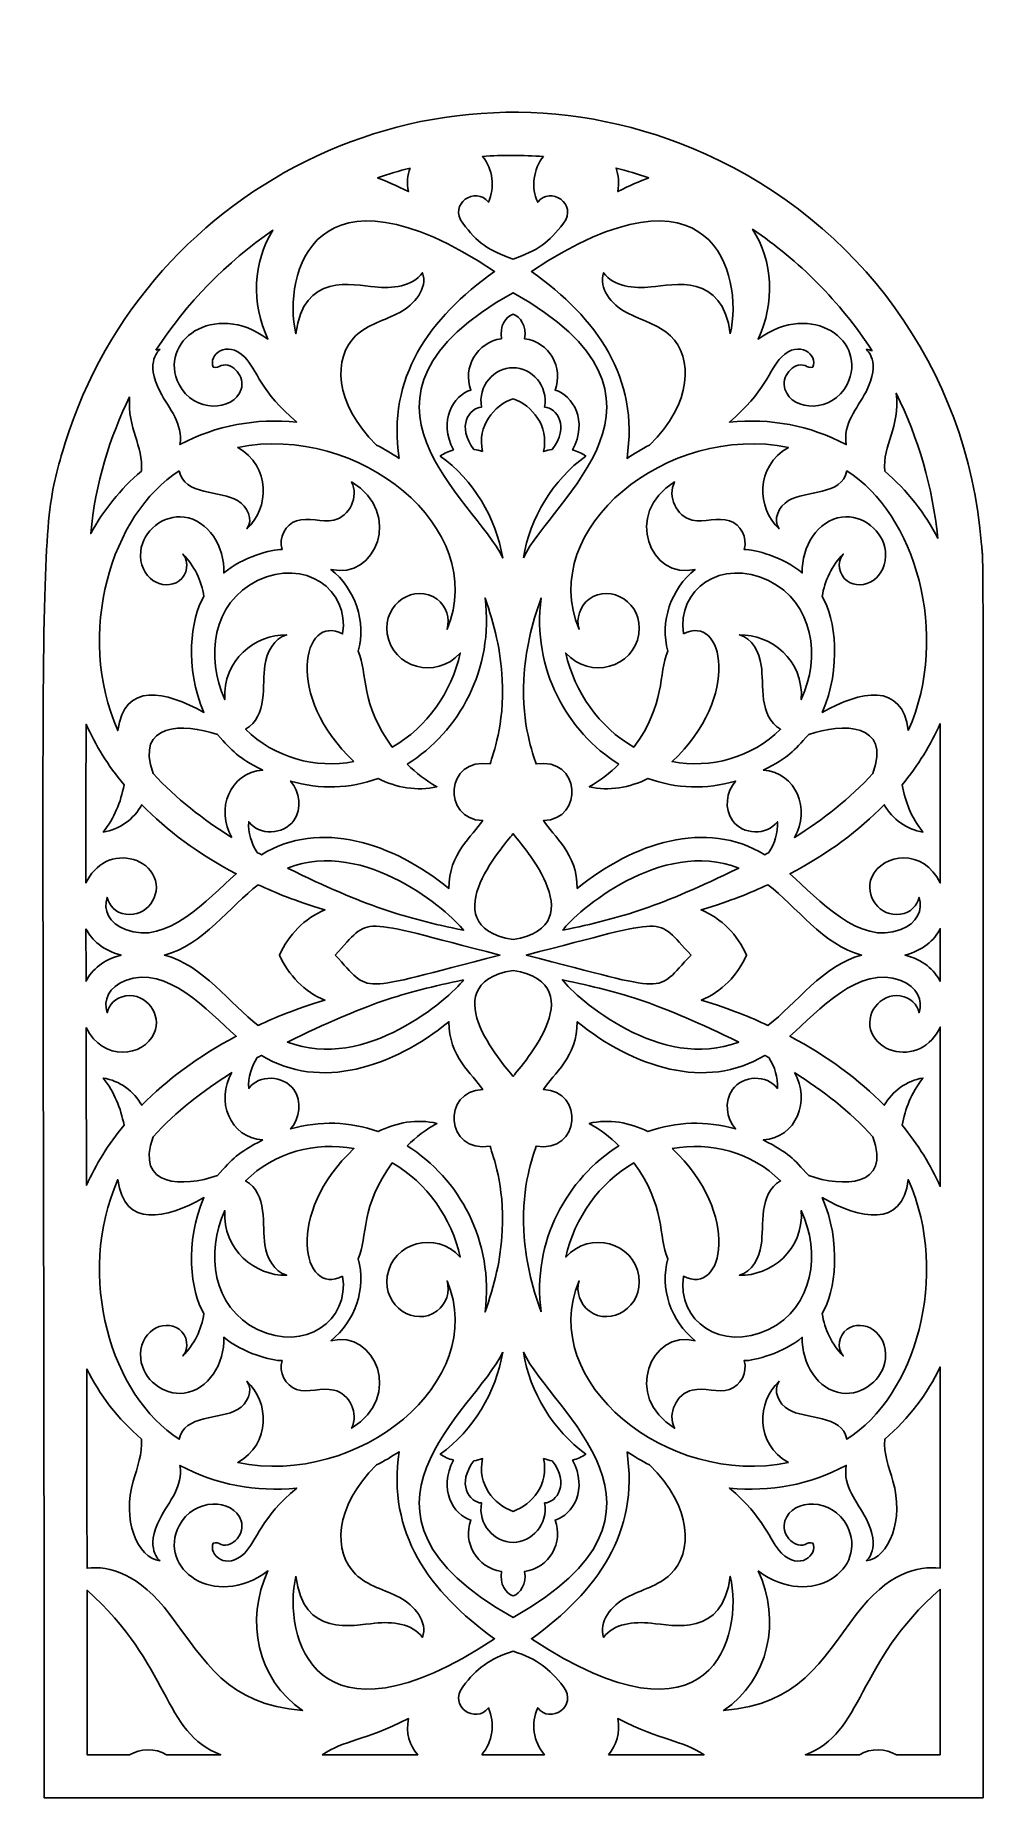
# Model space of a CAD drawing. Header units: millimetres. Extents: x -57 to 56, y -100 to 109.
import ezdxf

# ---------------------------------------------------------------- set-up
doc = ezdxf.new("R2010")
doc.units = ezdxf.units.MM
doc.header["$MEASUREMENT"] = 0
doc.layers.add('layer 1', color=7, linetype='Continuous')

msp = doc.modelspace()

# ---------------------------------------------------------------- linework, layer by layer
at = {"layer": 'layer 1', "color": 250}
for points, knots in [([(55.7371, 48.8255), (54.0508, 70.0603), (40.9049, 87.1072), (22.9986, 95.1869), (22.9986, 95.1869), (22.9986, 95.1869), (22.9986, 95.1869), (22.9933, 95.1869), (22.9933, 95.1869), (-8.3206, 109.3033), (-43.4493, 91.9893), (-53.0888, 60.9265), (-53.0888, 60.9265), (-56.6527, 49.4588), (-55.5909, 52.1854), (-55.5909, -99.8361), (-55.5909, -99.8361), (-43.7403, -99.8361), (41.3498, -99.8361), (55.9156, -99.8361), (55.9156, -99.8361), (55.9156, 56.1054), (55.9982, 45.5584), (55.7371, 48.8255)], [0, 0, 0, 0, 0.14285714, 0.14285714, 0.14285714, 0.14285714, 0.28571429, 0.28571429, 0.28571429, 0.28571429, 0.42857143, 0.42857143, 0.42857143, 0.42857143, 0.57142857, 0.57142857, 0.57142857, 0.57142857, 0.71428571, 0.71428571, 0.71428571, 0.71428571, 1, 1, 1, 1]), ([(-13.4419, 59.0885), (-14.2946, 59.6706), (-15.1882, 60.1962), (-16.1071, 60.6661), (-16.1071, 60.6661), (-21.259, 65.6699), (-21.2488, 71.0667), (-18.5988, 73.6399), (-18.5988, 73.6399), (-17.1743, 75.0186), (-15.1165, 75.4729), (-13.3653, 76.4022), (-13.3653, 76.4022), (-11.6142, 77.3314), (-10.0006, 79.2618), (-10.6645, 81.1304), (-10.6645, 81.1304), (-11.859, 79.4558), (-14.2536, 79.2311), (-16.3012, 79.4403), (-16.3012, 79.4403), (-18.9512, 79.7059), (-24.8331, 81.1304), (-25.7012, 73.8749), (-25.7012, 73.8749), (-27.3145, 80.9671), (-23.5362, 95.4472), (-2.0916, 81.2885), (-2.0916, 81.2885), (-9.924, 75.6772), (-14.8717, 68.6873), (-13.4419, 59.0885)], [0, 0, 0, 0, 0.11111111, 0.11111111, 0.11111111, 0.11111111, 0.22222222, 0.22222222, 0.22222222, 0.22222222, 0.33333333, 0.33333333, 0.33333333, 0.33333333, 0.44444444, 0.44444444, 0.44444444, 0.44444444, 0.55555556, 0.55555556, 0.55555556, 0.55555556, 0.66666667, 0.66666667, 0.66666667, 0.66666667, 0.77777778, 0.77777778, 0.77777778, 0.77777778, 1, 1, 1, 1]), ([(3.7035, 94.911), (2.4987, 93.4202), (2.2073, 91.2245), (3.0244, 89.4835), (3.0244, 89.4835), (4.505, 91.4442), (7.8292, 89.2944), (6.0727, 86.9869), (6.0727, 86.9869), (4.3519, 84.7196), (3.0293, 83.765), (0.0935, 82.7437), (0.0935, 82.7437), (-2.8423, 83.765), (-4.1593, 84.7196), (-5.8801, 86.9869), (-5.8801, 86.9869), (-7.6366, 89.2944), (-4.3177, 91.4442), (-2.8371, 89.4835), (-2.8371, 89.4835), (-2.02, 91.2298), (-2.3114, 93.4304), (-3.5211, 94.9212), (-3.5211, 94.9212), (-1.2083, 95.0906), (1.2735, 95.0955), (3.7035, 94.911)], [0, 0, 0, 0, 0.125, 0.125, 0.125, 0.125, 0.25, 0.25, 0.25, 0.25, 0.375, 0.375, 0.375, 0.375, 0.5, 0.5, 0.5, 0.5, 0.625, 0.625, 0.625, 0.625, 0.75, 0.75, 0.75, 0.75, 1, 1, 1, 1]), ([(25.8882, 73.8749), (25.0204, 81.1304), (19.1385, 79.7059), (16.4885, 79.4403), (16.4885, 79.4403), (14.4409, 79.2311), (12.0463, 79.4558), (10.8518, 81.1304), (10.8518, 81.1304), (10.1879, 79.2618), (11.8015, 77.3314), (13.5527, 76.4022), (13.5527, 76.4022), (15.3091, 75.4729), (17.3616, 75.0186), (18.7861, 73.6399), (18.7861, 73.6399), (21.4362, 71.0667), (21.4513, 65.6699), (16.2944, 60.6661), (16.2944, 60.6661), (15.3755, 60.1962), (14.4819, 59.6706), (13.6292, 59.0885), (13.6292, 59.0885), (15.064, 68.6873), (10.1113, 75.6772), (2.2789, 81.2885), (2.2789, 81.2885), (23.7236, 95.4472), (27.5018, 80.9671), (25.8882, 73.8749)], [0, 0, 0, 0, 0.11111111, 0.11111111, 0.11111111, 0.11111111, 0.22222222, 0.22222222, 0.22222222, 0.22222222, 0.33333333, 0.33333333, 0.33333333, 0.33333333, 0.44444444, 0.44444444, 0.44444444, 0.44444444, 0.55555556, 0.55555556, 0.55555556, 0.55555556, 0.66666667, 0.66666667, 0.66666667, 0.66666667, 0.77777778, 0.77777778, 0.77777778, 0.77777778, 1, 1, 1, 1]), ([(-12.1349, 93.5274), (-12.4411, 92.7051), (-12.5331, 91.7656), (-12.3289, 90.7549), (-12.3289, 90.7549), (-13.7587, 91.4696), (-14.9585, 91.9801), (-15.995, 92.3837), (-15.995, 92.3837), (-14.7235, 92.8229), (-13.437, 93.2057), (-12.1349, 93.5274)], [0, 0, 0, 0, 0.25, 0.25, 0.25, 0.25, 0.5, 0.5, 0.5, 0.5, 1, 1, 1, 1]), ([(16.2077, 92.3886), (15.1659, 91.9903), (13.9612, 91.4746), (12.5211, 90.7549), (12.5211, 90.7549), (12.7254, 91.7709), (12.6337, 92.7104), (12.3275, 93.5323), (12.3275, 93.5323), (13.6341, 93.2057), (14.9313, 92.8229), (16.2077, 92.3886)], [0, 0, 0, 0, 0.25, 0.25, 0.25, 0.25, 0.5, 0.5, 0.5, 0.5, 1, 1, 1, 1]), ([(-42.3207, 71.9296), (-38.6803, 77.5205), (-33.9521, 82.3761), (-28.4175, 86.1646), (-28.4175, 86.1646), (-30.7916, 82.3966), (-31.0113, 77.4848), (-29.0147, 73.2416), (-29.0147, 73.2416), (-35.4483, 77.9392), (-42.1676, 72.9149), (-39.5738, 67.8755), (-39.5738, 67.8755), (-37.8327, 64.5005), (-33.1097, 64.5926), (-32.1957, 67.2885), (-32.1957, 67.2885), (-31.7056, 68.7282), (-33.1301, 70.5764), (-34.5801, 70.1068), (-34.5801, 70.1068), (-34.8354, 69.9026), (-35.1978, 69.8363), (-35.5096, 69.928), (-35.5096, 69.928), (-36.1375, 71.3373), (-33.9112, 73.2621), (-31.7772, 71.1077), (-31.7772, 71.1077), (-30.3678, 69.6831), (-29.8063, 66.8902), (-25.599, 63.4079), (-25.599, 63.4079), (-30.47, 63.8623), (-35.1164, 63.0403), (-39.4716, 60.7222), (-39.4716, 60.7222), (-39.0579, 63.2495), (-40.7533, 64.9499), (-41.8253, 66.9975), (-41.8253, 66.9975), (-43.7247, 70.6275), (-41.8509, 72.0267), (-41.8509, 72.0267), (-41.8509, 72.0267), (-42.0092, 72.0115), (-42.1676, 71.9755), (-42.3207, 71.9296)], [0, 0, 0, 0, 0.07692308, 0.07692308, 0.07692308, 0.07692308, 0.15384615, 0.15384615, 0.15384615, 0.15384615, 0.23076923, 0.23076923, 0.23076923, 0.23076923, 0.30769231, 0.30769231, 0.30769231, 0.30769231, 0.38461538, 0.38461538, 0.38461538, 0.38461538, 0.46153846, 0.46153846, 0.46153846, 0.46153846, 0.53846154, 0.53846154, 0.53846154, 0.53846154, 0.61538462, 0.61538462, 0.61538462, 0.61538462, 0.69230769, 0.69230769, 0.69230769, 0.69230769, 0.76923077, 0.76923077, 0.76923077, 0.76923077, 0.84615385, 0.84615385, 0.84615385, 0.84615385, 1, 1, 1, 1]), ([(42.7429, 71.8429), (42.5182, 71.9399), (42.2779, 72.0013), (42.0384, 72.0267), (42.0384, 72.0267), (42.0384, 72.0267), (43.912, 70.6275), (42.0126, 66.9975), (42.0126, 66.9975), (40.9455, 64.9499), (39.25, 63.2495), (39.6589, 60.7222), (39.6589, 60.7222), (35.3035, 63.0403), (30.6574, 63.8623), (25.7863, 63.4079), (25.7863, 63.4079), (29.9935, 66.8902), (30.5551, 69.6831), (31.9645, 71.1077), (31.9645, 71.1077), (34.0984, 73.2621), (36.3298, 71.3373), (35.6965, 69.928), (35.6965, 69.928), (35.3854, 69.8363), (35.028, 69.9026), (34.7673, 70.1068), (34.7673, 70.1068), (33.3174, 70.5764), (31.8929, 68.7282), (32.3829, 67.2885), (32.3829, 67.2885), (33.2969, 64.5926), (38.0248, 64.5005), (39.7609, 67.8755), (39.7609, 67.8755), (42.3545, 72.9149), (35.6355, 77.9392), (29.2022, 73.2416), (29.2022, 73.2416), (31.2191, 77.5307), (30.9735, 82.5038), (28.5383, 86.282), (28.5383, 86.282), (33.9975, 82.5987), (38.9276, 77.7346), (42.7429, 71.8429)], [0, 0, 0, 0, 0.07692308, 0.07692308, 0.07692308, 0.07692308, 0.15384615, 0.15384615, 0.15384615, 0.15384615, 0.23076923, 0.23076923, 0.23076923, 0.23076923, 0.30769231, 0.30769231, 0.30769231, 0.30769231, 0.38461538, 0.38461538, 0.38461538, 0.38461538, 0.46153846, 0.46153846, 0.46153846, 0.46153846, 0.53846154, 0.53846154, 0.53846154, 0.53846154, 0.61538462, 0.61538462, 0.61538462, 0.61538462, 0.69230769, 0.69230769, 0.69230769, 0.69230769, 0.76923077, 0.76923077, 0.76923077, 0.76923077, 0.84615385, 0.84615385, 0.84615385, 0.84615385, 1, 1, 1, 1]), ([(1.319, 47.2786), (2.1255, 52.0577), (4.8013, 56.5302), (8.7379, 59.3743), (8.7379, 59.3743), (8.2578, 59.7165), (7.7269, 59.9461), (7.1706, 60.089), (7.1706, 60.089), (9.0135, 63.5713), (7.2111, 66.5533), (5.0923, 67.2066), (5.0923, 67.2066), (6.0981, 69.8669), (4.4182, 72.8793), (1.4721, 73.2981), (1.4721, 73.2981), (1.7173, 74.8196), (0.9465, 75.9072), (0.0935, 76.2032), (0.0935, 76.2032), (-0.7539, 75.9072), (-1.53, 74.8196), (-1.2799, 73.2981), (-1.2799, 73.2981), (-4.2309, 72.8793), (-5.9108, 69.8669), (-4.905, 67.2066), (-4.905, 67.2066), (-7.0238, 66.5533), (-8.8262, 63.5713), (-6.9832, 60.089), (-6.9832, 60.089), (-7.5396, 59.9461), (-8.0705, 59.7165), (-8.5506, 59.3743), (-8.5506, 59.3743), (-4.614, 56.5302), (-1.9385, 52.0577), (-1.1317, 47.2786), (-1.1317, 47.2786), (-4.4761, 54.3398), (-22.3465, 66.257), (0.0935, 78.7509), (0.0935, 78.7509), (22.5337, 66.257), (4.6634, 54.3398), (1.319, 47.2786)], [0, 0, 0, 0, 0.07692308, 0.07692308, 0.07692308, 0.07692308, 0.15384615, 0.15384615, 0.15384615, 0.15384615, 0.23076923, 0.23076923, 0.23076923, 0.23076923, 0.30769231, 0.30769231, 0.30769231, 0.30769231, 0.38461538, 0.38461538, 0.38461538, 0.38461538, 0.46153846, 0.46153846, 0.46153846, 0.46153846, 0.53846154, 0.53846154, 0.53846154, 0.53846154, 0.61538462, 0.61538462, 0.61538462, 0.61538462, 0.69230769, 0.69230769, 0.69230769, 0.69230769, 0.76923077, 0.76923077, 0.76923077, 0.76923077, 0.84615385, 0.84615385, 0.84615385, 0.84615385, 1, 1, 1, 1]), ([(-3.5313, 59.9105), (-3.8636, 60.0227), (-4.2002, 60.1095), (-4.5477, 60.1656), (-4.5477, 60.1656), (-6.6615, 62.8513), (-5.0991, 65.1235), (-3.6389, 65.1746), (-3.6389, 65.1746), (-4.1339, 67.7019), (-2.1326, 69.8412), (0.0935, 69.8567), (0.0935, 69.8567), (2.3199, 69.8412), (4.3212, 67.7019), (3.8312, 65.1746), (3.8312, 65.1746), (5.2913, 65.1235), (6.8485, 62.8513), (4.735, 60.1656), (4.735, 60.1656), (4.3928, 60.1095), (4.0506, 60.0227), (3.7186, 59.9105), (3.7186, 59.9105), (4.3773, 62.979), (2.3862, 65.3429), (0.0935, 66.1755), (0.0935, 66.1755), (-2.1989, 65.3429), (-4.185, 62.979), (-3.5313, 59.9105)], [0, 0, 0, 0, 0.11111111, 0.11111111, 0.11111111, 0.11111111, 0.22222222, 0.22222222, 0.22222222, 0.22222222, 0.33333333, 0.33333333, 0.33333333, 0.33333333, 0.44444444, 0.44444444, 0.44444444, 0.44444444, 0.55555556, 0.55555556, 0.55555556, 0.55555556, 0.66666667, 0.66666667, 0.66666667, 0.66666667, 0.77777778, 0.77777778, 0.77777778, 0.77777778, 1, 1, 1, 1]), ([(-45.4455, 66.3949), (-45.7331, 62.586), (-43.7942, 60.6228), (-44.0414, 57.5924), (-44.0414, 57.5924), (-46.5636, 55.4274), (-48.5753, 52.9153), (-50.0509, 50.1788), (-50.0509, 50.1788), (-49.5718, 56.0338), (-47.7179, 61.7439), (-45.4455, 66.3949)], [0, 0, 0, 0, 0.25, 0.25, 0.25, 0.25, 0.5, 0.5, 0.5, 0.5, 1, 1, 1, 1]), ([(50.5393, 49.5967), (49.0435, 52.5579), (46.9293, 55.2743), (44.2284, 57.5924), (44.2284, 57.5924), (43.9787, 60.7737), (46.0699, 62.6967), (45.5969, 66.8235), (45.5969, 66.8235), (48.2367, 61.4881), (49.9216, 55.6726), (50.5393, 49.5967)], [0, 0, 0, 0, 0.25, 0.25, 0.25, 0.25, 0.5, 0.5, 0.5, 0.5, 1, 1, 1, 1]), ([(-39.5481, 57.6076), (-38.9916, 54.677), (-34.6312, 55.2792), (-32.6146, 54.0897), (-32.6146, 54.0897), (-31.4707, 53.4159), (-30.7151, 51.8023), (-31.5064, 50.7351), (-31.5064, 50.7351), (-28.872, 53.1298), (-28.6216, 58.1233), (-32.6093, 60.3903), (-32.6093, 60.3903), (-18.2979, 63.3261), (-2.7249, 50.8423), (-7.7389, 38.8232), (-7.7389, 38.8232), (-7.3558, 40.0844), (-7.8511, 41.5957), (-8.9285, 42.387), (-8.9285, 42.387), (-11.5224, 44.2916), (-15.4026, 41.9224), (-14.841, 38.2616), (-14.841, 38.2616), (-14.2335, 34.2586), (-9.0713, 32.7932), (-6.1715, 35.9946), (-6.1715, 35.9946), (-7.2281, 31.333), (-10.0976, 27.2278), (-14.2487, 24.8179), (-14.2487, 24.8179), (-18.0576, 29.929), (-17.1387, 33.5541), (-18.2979, 36.1989), (-18.2979, 36.1989), (-17.302, 39.6963), (-18.6651, 43.6125), (-21.5348, 45.9204), (-21.5348, 45.9204), (-16.2602, 44.5777), (-12.9163, 52.5939), (-19.0892, 56.2956), (-19.0892, 56.2956), (-18.1956, 54.5952), (-19.3135, 52.1854), (-21.1875, 51.7666), (-21.1875, 51.7666), (-22.6427, 51.4449), (-24.2153, 52.1649), (-25.6245, 51.6901), (-25.6245, 51.6901), (-26.9164, 51.2562), (-27.8047, 49.6986), (-27.3401, 48.2844), (-27.3401, 48.2844), (-28.53, 48.32), (-32.0835, 47.3654), (-34.2584, 45.5016), (-34.2584, 45.5016), (-34.1358, 48.6519), (-36.1119, 51.7564), (-38.9712, 52.1342), (-38.9712, 52.1342), (-41.3915, 52.456), (-43.8778, 50.4952), (-44.1229, 48.0649), (-44.1229, 48.0649), (-44.4497, 44.8889), (-41.4374, 43.2245), (-39.5686, 44.5573), (-39.5686, 44.5573), (-38.5883, 45.2565), (-38.3125, 46.8291), (-39.114, 47.733), (-39.114, 47.733), (-37.7662, 46.3801), (-36.9137, 44.5876), (-36.6123, 42.7038), (-36.6123, 42.7038), (-38.2003, 40.0844), (-38.9457, 34.2586), (-36.6277, 28.9433), (-36.6277, 28.9433), (-41.1412, 31.5013), (-46.1144, 32.5787), (-46.8496, 26.8041), (-46.8496, 26.8041), (-51.9093, 38.2669), (-47.6205, 52.5223), (-39.5481, 57.6076)], [0, 0, 0, 0, 0.04166667, 0.04166667, 0.04166667, 0.04166667, 0.08333333, 0.08333333, 0.08333333, 0.08333333, 0.125, 0.125, 0.125, 0.125, 0.16666667, 0.16666667, 0.16666667, 0.16666667, 0.20833333, 0.20833333, 0.20833333, 0.20833333, 0.25, 0.25, 0.25, 0.25, 0.29166667, 0.29166667, 0.29166667, 0.29166667, 0.33333333, 0.33333333, 0.33333333, 0.33333333, 0.375, 0.375, 0.375, 0.375, 0.41666667, 0.41666667, 0.41666667, 0.41666667, 0.45833333, 0.45833333, 0.45833333, 0.45833333, 0.5, 0.5, 0.5, 0.5, 0.54166667, 0.54166667, 0.54166667, 0.54166667, 0.58333333, 0.58333333, 0.58333333, 0.58333333, 0.625, 0.625, 0.625, 0.625, 0.66666667, 0.66666667, 0.66666667, 0.66666667, 0.70833333, 0.70833333, 0.70833333, 0.70833333, 0.75, 0.75, 0.75, 0.75, 0.79166667, 0.79166667, 0.79166667, 0.79166667, 0.83333333, 0.83333333, 0.83333333, 0.83333333, 0.875, 0.875, 0.875, 0.875, 0.91666667, 0.91666667, 0.91666667, 0.91666667, 1, 1, 1, 1]), ([(47.0366, 26.8041), (46.3014, 32.5787), (41.3286, 31.5013), (36.8148, 28.9433), (36.8148, 28.9433), (39.1329, 34.2586), (38.3924, 40.0844), (36.8046, 42.7038), (36.8046, 42.7038), (37.1006, 44.5876), (37.9536, 46.3801), (39.3012, 47.733), (39.3012, 47.733), (38.4997, 46.8291), (38.7756, 45.2565), (39.7609, 44.5573), (39.7609, 44.5573), (41.6246, 43.2245), (44.637, 44.8889), (44.3156, 48.0649), (44.3156, 48.0649), (44.0651, 50.4952), (41.5784, 52.456), (39.1583, 52.1342), (39.1583, 52.1342), (36.3044, 51.7564), (34.3232, 48.6519), (34.4459, 45.5016), (34.4459, 45.5016), (32.2707, 47.3654), (28.7168, 48.32), (27.5325, 48.2844), (27.5325, 48.2844), (27.9918, 49.6986), (27.1036, 51.2562), (25.817, 51.6901), (25.817, 51.6901), (24.4027, 52.1649), (22.83, 51.4449), (21.3797, 51.7666), (21.3797, 51.7666), (19.5008, 52.1854), (18.3829, 54.5952), (19.2765, 56.2956), (19.2765, 56.2956), (13.1032, 52.5939), (16.4475, 44.5777), (21.7219, 45.9204), (21.7219, 45.9204), (18.8524, 43.6125), (17.4893, 39.6963), (18.4848, 36.1989), (18.4848, 36.1989), (17.3256, 33.5541), (18.245, 29.929), (14.436, 24.8179), (14.436, 24.8179), (10.2849, 27.2278), (7.4154, 31.333), (6.3585, 35.9946), (6.3585, 35.9946), (9.2586, 32.7932), (14.4205, 34.2586), (15.0333, 38.2616), (15.0333, 38.2616), (15.5899, 41.9224), (11.7147, 44.2916), (9.1207, 42.387), (9.1207, 42.387), (8.0384, 41.5957), (7.5431, 40.0844), (7.9311, 38.8232), (7.9311, 38.8232), (2.9118, 50.8423), (18.4848, 63.3261), (32.8016, 60.3903), (32.8016, 60.3903), (28.8138, 58.1233), (29.059, 53.1298), (31.6935, 50.7351), (31.6935, 50.7351), (30.9023, 51.8023), (31.6579, 53.4159), (32.8016, 54.0897), (32.8016, 54.0897), (34.8234, 55.2792), (39.1841, 54.677), (39.7355, 57.6076), (39.7355, 57.6076), (47.813, 52.5223), (52.0968, 38.2669), (47.0366, 26.8041)], [0, 0, 0, 0, 0.04166667, 0.04166667, 0.04166667, 0.04166667, 0.08333333, 0.08333333, 0.08333333, 0.08333333, 0.125, 0.125, 0.125, 0.125, 0.16666667, 0.16666667, 0.16666667, 0.16666667, 0.20833333, 0.20833333, 0.20833333, 0.20833333, 0.25, 0.25, 0.25, 0.25, 0.29166667, 0.29166667, 0.29166667, 0.29166667, 0.33333333, 0.33333333, 0.33333333, 0.33333333, 0.375, 0.375, 0.375, 0.375, 0.41666667, 0.41666667, 0.41666667, 0.41666667, 0.45833333, 0.45833333, 0.45833333, 0.45833333, 0.5, 0.5, 0.5, 0.5, 0.54166667, 0.54166667, 0.54166667, 0.54166667, 0.58333333, 0.58333333, 0.58333333, 0.58333333, 0.625, 0.625, 0.625, 0.625, 0.66666667, 0.66666667, 0.66666667, 0.66666667, 0.70833333, 0.70833333, 0.70833333, 0.70833333, 0.75, 0.75, 0.75, 0.75, 0.79166667, 0.79166667, 0.79166667, 0.79166667, 0.83333333, 0.83333333, 0.83333333, 0.83333333, 0.875, 0.875, 0.875, 0.875, 0.91666667, 0.91666667, 0.91666667, 0.91666667, 1, 1, 1, 1]), ([(-18.7981, 23.1228), (-23.3677, 22.2497), (-28.2386, 23.567), (-31.6699, 26.9522), (-31.6699, 26.9522), (-29.0251, 28.4685), (-29.7246, 32.2622), (-29.3826, 34.5345), (-29.3826, 34.5345), (-29.1477, 36.0867), (-28.3, 37.7356), (-26.7834, 38.1543), (-26.7834, 38.1543), (-30.4954, 38.2464), (-34.4423, 35.1776), (-34.1358, 30.4751), (-34.1358, 30.4751), (-36.4386, 35.4432), (-35.6421, 41.989), (-30.2351, 44.5929), (-30.2351, 44.5929), (-24.6543, 47.2888), (-19.3393, 43.5871), (-20.1408, 38.2669), (-20.1408, 38.2669), (-24.9149, 40.7684), (-27.0542, 30.7866), (-18.7981, 23.1228)], [0, 0, 0, 0, 0.125, 0.125, 0.125, 0.125, 0.25, 0.25, 0.25, 0.25, 0.375, 0.375, 0.375, 0.375, 0.5, 0.5, 0.5, 0.5, 0.625, 0.625, 0.625, 0.625, 0.75, 0.75, 0.75, 0.75, 1, 1, 1, 1]), ([(20.333, 38.2669), (19.5315, 43.5871), (24.8415, 47.2888), (30.4225, 44.5929), (30.4225, 44.5929), (35.8295, 41.989), (36.6261, 35.4432), (34.3284, 30.4751), (34.3284, 30.4751), (34.6297, 35.1776), (30.6881, 38.2464), (26.9709, 38.1543), (26.9709, 38.1543), (28.4875, 37.7356), (29.3349, 36.0867), (29.5695, 34.5345), (29.5695, 34.5345), (29.912, 32.2622), (29.2174, 28.4685), (31.8572, 26.9522), (31.8572, 26.9522), (28.4311, 23.567), (23.555, 22.2497), (18.9851, 23.1228), (18.9851, 23.1228), (27.2415, 30.7866), (25.1019, 40.7684), (20.333, 38.2669)], [0, 0, 0, 0, 0.125, 0.125, 0.125, 0.125, 0.25, 0.25, 0.25, 0.25, 0.375, 0.375, 0.375, 0.375, 0.5, 0.5, 0.5, 0.5, 0.625, 0.625, 0.625, 0.625, 0.75, 0.75, 0.75, 0.75, 1, 1, 1, 1]), ([(-12.482, 22.7962), (-6.2989, 26.6714), (-2.1477, 34.09), (-3.2304, 42.5097), (-3.2304, 42.5097), (-2.1273, 39.4004), (-1.3413, 36.2398), (-1.1878, 32.875), (-1.1878, 32.875), (-0.9377, 27.2433), (-2.2705, 24.1544), (-2.6377, 22.8367), (-2.6377, 22.8367), (-7.953, 23.7099), (-8.3619, 16.2348), (-3.5112, 16.1124), (-3.5112, 16.1124), (-4.7163, 14.2642), (-7.5498, 12.1962), (-7.5244, 8.0758), (-7.5244, 8.0758), (-14.1669, 13.4472), (-22.8367, 16.3319), (-29.7859, 12.0636), (-29.7859, 12.0636), (-29.9542, 12.1504), (-30.1177, 12.2372), (-30.281, 12.3289), (-30.281, 12.3289), (-30.9958, 13.4013), (-31.3738, 14.6981), (-31.3022, 15.9847), (-31.3022, 15.9847), (-30.0819, 14.2949), (-27.1562, 14.4223), (-25.9512, 16.1227), (-25.9512, 16.1227), (-24.971, 17.5063), (-25.2364, 19.5129), (-26.3292, 20.7945), (-26.3292, 20.7945), (-22.8264, 19.7937), (-19.3086, 19.8857), (-15.9233, 21.1109), (-15.9233, 21.1109), (-13.7636, 20.0184), (-11.2871, 19.5742), (-8.9489, 20.1359), (-8.9489, 20.1359), (-10.2404, 20.8559), (-11.4254, 21.7597), (-12.482, 22.7962)], [0, 0, 0, 0, 0.07142857, 0.07142857, 0.07142857, 0.07142857, 0.14285714, 0.14285714, 0.14285714, 0.14285714, 0.21428571, 0.21428571, 0.21428571, 0.21428571, 0.28571429, 0.28571429, 0.28571429, 0.28571429, 0.35714286, 0.35714286, 0.35714286, 0.35714286, 0.42857143, 0.42857143, 0.42857143, 0.42857143, 0.5, 0.5, 0.5, 0.5, 0.57142857, 0.57142857, 0.57142857, 0.57142857, 0.64285714, 0.64285714, 0.64285714, 0.64285714, 0.71428571, 0.71428571, 0.71428571, 0.71428571, 0.78571429, 0.78571429, 0.78571429, 0.78571429, 0.85714286, 0.85714286, 0.85714286, 0.85714286, 1, 1, 1, 1]), ([(12.6693, 22.7962), (11.6124, 21.7597), (10.4277, 20.8559), (9.1362, 20.1359), (9.1362, 20.1359), (11.4797, 19.5742), (13.9509, 20.0184), (16.1159, 21.1109), (16.1159, 21.1109), (19.4959, 19.8857), (23.0138, 19.7937), (26.5162, 20.7945), (26.5162, 20.7945), (25.424, 19.5129), (25.1583, 17.5063), (26.1387, 16.1227), (26.1387, 16.1227), (27.3434, 14.4223), (30.269, 14.2949), (31.4896, 15.9847), (31.4896, 15.9847), (31.5662, 14.6981), (31.1831, 13.4013), (30.4733, 12.3289), (30.4733, 12.3289), (30.31, 12.2372), (30.1413, 12.1504), (29.9783, 12.0636), (29.9783, 12.0636), (23.024, 16.3319), (14.3542, 13.4472), (7.7117, 8.0758), (7.7117, 8.0758), (7.7371, 12.1962), (4.9036, 14.2642), (3.6982, 16.1124), (3.6982, 16.1124), (8.5489, 16.2348), (8.1403, 23.7099), (2.825, 22.8367), (2.825, 22.8367), (2.4627, 24.1544), (1.125, 27.2433), (1.3801, 32.875), (1.3801, 32.875), (1.5282, 36.2398), (2.3146, 39.4004), (3.4226, 42.5097), (3.4226, 42.5097), (2.335, 34.09), (6.4862, 26.6714), (12.6693, 22.7962)], [0, 0, 0, 0, 0.07142857, 0.07142857, 0.07142857, 0.07142857, 0.14285714, 0.14285714, 0.14285714, 0.14285714, 0.21428571, 0.21428571, 0.21428571, 0.21428571, 0.28571429, 0.28571429, 0.28571429, 0.28571429, 0.35714286, 0.35714286, 0.35714286, 0.35714286, 0.42857143, 0.42857143, 0.42857143, 0.42857143, 0.5, 0.5, 0.5, 0.5, 0.57142857, 0.57142857, 0.57142857, 0.57142857, 0.64285714, 0.64285714, 0.64285714, 0.64285714, 0.71428571, 0.71428571, 0.71428571, 0.71428571, 0.78571429, 0.78571429, 0.78571429, 0.78571429, 0.85714286, 0.85714286, 0.85714286, 0.85714286, 1, 1, 1, 1]), ([(-46.1092, 20.3451), (-46.4939, 18.2845), (-47.2418, 16.4553), (-48.5803, 14.7542), (-48.5803, 14.7542), (-46.6607, 15.0453), (-44.9297, 16.2962), (-43.9903, 17.9864), (-43.9903, 17.9864), (-41.0238, 14.9585), (-37.3068, 12.1758), (-32.7881, 9.7967), (-32.7881, 9.7967), (-36.2293, 6.7839), (-40.942, 1.2545), (-45.9459, 3.1743), (-45.9459, 3.1743), (-47.8962, 3.9247), (-48.6061, 5.5076), (-48.1208, 6.9984), (-48.1208, 6.9984), (-47.8707, 6.0078), (-47.1712, 5.2014), (-45.8898, 5.002), (-45.8898, 5.002), (-43.4847, 4.6295), (-41.5548, 7.2129), (-42.5198, 9.4135), (-42.5198, 9.4135), (-43.4592, 11.5581), (-46.242, 12.2118), (-48.2382, 11.2466), (-48.2382, 11.2466), (-49.2799, 10.7463), (-50.1071, 9.827), (-50.6279, 8.7242), (-50.6279, 8.7242), (-50.6381, 16.184), (-50.6279, 22.3774), (-50.6074, 27.5548), (-50.6074, 27.5548), (-49.5045, 25.0783), (-48.0087, 22.6582), (-46.1092, 20.3451)], [0, 0, 0, 0, 0.08333333, 0.08333333, 0.08333333, 0.08333333, 0.16666667, 0.16666667, 0.16666667, 0.16666667, 0.25, 0.25, 0.25, 0.25, 0.33333333, 0.33333333, 0.33333333, 0.33333333, 0.41666667, 0.41666667, 0.41666667, 0.41666667, 0.5, 0.5, 0.5, 0.5, 0.58333333, 0.58333333, 0.58333333, 0.58333333, 0.66666667, 0.66666667, 0.66666667, 0.66666667, 0.75, 0.75, 0.75, 0.75, 0.83333333, 0.83333333, 0.83333333, 0.83333333, 1, 1, 1, 1]), ([(-33.3191, 14.1111), (-36.7297, 16.2451), (-39.8953, 18.7113), (-42.6475, 21.7135), (-42.6475, 21.7135), (-44.8379, 27.7283), (-39.0273, 27.7181), (-35.0244, 26.3292), (-35.0244, 26.3292), (-33.1147, 24.2612), (-32.7472, 23.6894), (-29.6276, 22.0966), (-29.6276, 22.0966), (-33.5744, 21.8363), (-35.244, 17.4145), (-33.3191, 14.1111)], [0, 0, 0, 0, 0.2, 0.2, 0.2, 0.2, 0.4, 0.4, 0.4, 0.4, 0.6, 0.6, 0.6, 0.6, 1, 1, 1, 1]), ([(29.815, 22.0966), (32.9396, 23.6894), (33.3019, 24.2612), (35.2118, 26.3292), (35.2118, 26.3292), (39.2144, 27.7181), (45.025, 27.7283), (42.835, 21.7135), (42.835, 21.7135), (40.0826, 18.7113), (36.9221, 16.2451), (33.5061, 14.1111), (33.5061, 14.1111), (35.4362, 17.4145), (33.7615, 21.8363), (29.815, 22.0966)], [0, 0, 0, 0, 0.2, 0.2, 0.2, 0.2, 0.4, 0.4, 0.4, 0.4, 0.6, 0.6, 0.6, 0.6, 1, 1, 1, 1]), ([(50.8201, 27.6211), (50.8254, 22.6734), (50.8254, 16.4853), (50.8254, 8.709), (50.8254, 8.709), (48.8671, 12.8528), (43.9632, 12.2696), (42.7122, 9.4135), (42.7122, 9.4135), (41.747, 7.2129), (43.6721, 4.6295), (46.0819, 5.002), (46.0819, 5.002), (47.3586, 5.2014), (48.0578, 6.0078), (48.308, 6.9984), (48.308, 6.9984), (48.7934, 5.5076), (48.0836, 3.9247), (46.1331, 3.1743), (46.1331, 3.1743), (41.1346, 1.2545), (36.4165, 6.7839), (32.9755, 9.7967), (32.9755, 9.7967), (37.4939, 12.1758), (41.2111, 14.9585), (44.1776, 17.9864), (44.1776, 17.9864), (45.1171, 16.2962), (46.8528, 15.0453), (48.7729, 14.7542), (48.7729, 14.7542), (47.3583, 16.5425), (46.6961, 18.3265), (46.2964, 20.3451), (46.2964, 20.3451), (48.211, 22.6787), (49.7173, 25.1241), (50.8201, 27.6211)], [0, 0, 0, 0, 0.09090909, 0.09090909, 0.09090909, 0.09090909, 0.18181818, 0.18181818, 0.18181818, 0.18181818, 0.27272727, 0.27272727, 0.27272727, 0.27272727, 0.36363636, 0.36363636, 0.36363636, 0.36363636, 0.45454545, 0.45454545, 0.45454545, 0.45454545, 0.54545455, 0.54545455, 0.54545455, 0.54545455, 0.63636364, 0.63636364, 0.63636364, 0.63636364, 0.72727273, 0.72727273, 0.72727273, 0.72727273, 0.81818182, 0.81818182, 0.81818182, 0.81818182, 1, 1, 1, 1]), ([(-26.702, 10.4757), (-17.4297, 14.0854), (-7.4528, 5.2931), (-5.7782, 3.0925), (-5.7782, 3.0925), (-13.0182, 4.6193), (-17.302, 5.8907), (-26.702, 10.4757)], [0, 0, 0, 0, 0.33333333, 0.33333333, 0.33333333, 0.33333333, 1, 1, 1, 1]), ([(0.0935, 1.9847), (-10.0108, 3.6848), (-0.1873, 14.0547), (0.0935, 14.5655), (0.0935, 14.5655), (0.3746, 14.0547), (10.2034, 3.6848), (0.0935, 1.9847)], [0, 0, 0, 0, 0.33333333, 0.33333333, 0.33333333, 0.33333333, 1, 1, 1, 1]), ([(5.9651, 3.0925), (7.6401, 5.2931), (17.6219, 14.0854), (26.8891, 10.4757), (26.8891, 10.4757), (17.4893, 5.8907), (13.2055, 4.6193), (5.9651, 3.0925)], [0, 0, 0, 0, 0.33333333, 0.33333333, 0.33333333, 0.33333333, 1, 1, 1, 1]), ([(-30.1738, 8.5048), (-28.0651, 7.5195), (-25.941, 6.6411), (-22.2446, 5.5129), (-22.2446, 5.5129), (-24.6543, 4.5325), (-26.6047, 2.5411), (-27.631, 0.1566), (-27.631, 0.1566), (-26.6047, -2.2225), (-24.6543, -4.2189), (-22.2446, -5.1943), (-22.2446, -5.1943), (-25.941, -6.3278), (-28.0651, -7.2058), (-30.1738, -8.1915), (-30.1738, -8.1915), (-33.4774, -5.6998), (-36.7553, -0.9871), (-41.2995, 0.1566), (-41.2995, 0.1566), (-36.7553, 1.3004), (-33.4774, 6.018), (-30.1738, 8.5048)], [0, 0, 0, 0, 0.14285714, 0.14285714, 0.14285714, 0.14285714, 0.28571429, 0.28571429, 0.28571429, 0.28571429, 0.42857143, 0.42857143, 0.42857143, 0.42857143, 0.57142857, 0.57142857, 0.57142857, 0.57142857, 0.71428571, 0.71428571, 0.71428571, 0.71428571, 1, 1, 1, 1]), ([(22.4317, -5.1943), (24.8415, -4.2189), (26.7973, -2.2225), (27.8236, 0.1566), (27.8236, 0.1566), (26.7973, 2.5411), (24.8415, 4.5325), (22.4317, 5.5129), (22.4317, 5.5129), (26.1285, 6.6411), (28.2575, 7.5195), (30.366, 8.5048), (30.366, 8.5048), (33.6645, 6.018), (36.9475, 1.3004), (41.4867, 0.1566), (41.4867, 0.1566), (36.9475, -0.9871), (33.6645, -5.6998), (30.366, -8.1915), (30.366, -8.1915), (28.2575, -7.2058), (26.1285, -6.3278), (22.4317, -5.1943)], [0, 0, 0, 0, 0.14285714, 0.14285714, 0.14285714, 0.14285714, 0.28571429, 0.28571429, 0.28571429, 0.28571429, 0.42857143, 0.42857143, 0.42857143, 0.42857143, 0.57142857, 0.57142857, 0.57142857, 0.57142857, 0.71428571, 0.71428571, 0.71428571, 0.71428571, 1, 1, 1, 1]), ([(-21.0497, 0.1566), (-16.5922, 4.8235), (-18.9971, 4.6242), (-1.4739, 0.1566), (-1.4739, 0.1566), (-18.9971, -4.3109), (-16.5922, -4.505), (-21.0497, 0.1566)], [0, 0, 0, 0, 0.33333333, 0.33333333, 0.33333333, 0.33333333, 1, 1, 1, 1]), ([(21.2369, 0.1566), (16.7795, -4.505), (19.1844, -4.3109), (1.6612, 0.1566), (1.6612, 0.1566), (19.1844, 4.6242), (16.7795, 4.8235), (21.2369, 0.1566)], [0, 0, 0, 0, 0.33333333, 0.33333333, 0.33333333, 0.33333333, 1, 1, 1, 1]), ([(-50.6279, 3.2816), (-49.9233, 1.8927), (-48.5855, 0.7183), (-46.4614, 0.1566), (-46.4614, 0.1566), (-48.5753, -0.3997), (-49.9079, -1.5639), (-50.6177, -2.9425), (-50.6177, -2.9425), (-50.6177, -0.7828), (-50.6227, 1.2901), (-50.6279, 3.2816)], [0, 0, 0, 0, 0.25, 0.25, 0.25, 0.25, 0.5, 0.5, 0.5, 0.5, 1, 1, 1, 1]), ([(50.8201, -2.9732), (50.1156, -1.5794), (48.7779, -0.405), (46.6489, 0.1566), (46.6489, 0.1566), (48.7779, 0.7236), (50.1205, 1.898), (50.8254, 3.2967), (50.8254, 3.2967), (50.8201, 1.3004), (50.8201, -0.7877), (50.8201, -2.9732)], [0, 0, 0, 0, 0.25, 0.25, 0.25, 0.25, 0.5, 0.5, 0.5, 0.5, 1, 1, 1, 1]), ([(-50.6074, -8.4518), (-48.6295, -12.524), (-43.7669, -11.9472), (-42.5198, -9.1002), (-42.5198, -9.1002), (-41.5548, -6.8996), (-43.4847, -4.3109), (-45.8898, -4.6888), (-45.8898, -4.6888), (-47.1712, -4.8828), (-47.8707, -5.6896), (-48.1208, -6.6851), (-48.1208, -6.6851), (-48.6061, -5.1943), (-47.8962, -3.6114), (-45.9459, -2.861), (-45.9459, -2.861), (-40.942, -0.9412), (-36.2293, -6.4657), (-32.7881, -9.483), (-32.7881, -9.483), (-37.3068, -11.8625), (-41.0238, -14.6452), (-43.9903, -17.6731), (-43.9903, -17.6731), (-44.9297, -15.9776), (-46.6607, -14.7267), (-48.5803, -14.4409), (-48.5803, -14.4409), (-47.2333, -16.153), (-46.4919, -17.9825), (-46.1092, -20.0318), (-46.1092, -20.0318), (-47.9883, -22.3142), (-49.4688, -24.7089), (-50.5666, -27.1544), (-50.5666, -27.1544), (-50.5794, -19.0645), (-50.6008, -12.2244), (-50.6074, -8.4518)], [0, 0, 0, 0, 0.09090909, 0.09090909, 0.09090909, 0.09090909, 0.18181818, 0.18181818, 0.18181818, 0.18181818, 0.27272727, 0.27272727, 0.27272727, 0.27272727, 0.36363636, 0.36363636, 0.36363636, 0.36363636, 0.45454545, 0.45454545, 0.45454545, 0.45454545, 0.54545455, 0.54545455, 0.54545455, 0.54545455, 0.63636364, 0.63636364, 0.63636364, 0.63636364, 0.72727273, 0.72727273, 0.72727273, 0.72727273, 0.81818182, 0.81818182, 0.81818182, 0.81818182, 1, 1, 1, 1]), ([(0.0935, -1.6662), (10.2034, -3.3662), (0.3746, -13.7414), (0.0935, -14.2519), (0.0935, -14.2519), (-0.1873, -13.7414), (-10.0108, -3.3662), (0.0935, -1.6662)], [0, 0, 0, 0, 0.33333333, 0.33333333, 0.33333333, 0.33333333, 1, 1, 1, 1]), ([(46.2964, -20.0318), (46.6873, -18.0576), (47.3269, -16.2687), (48.7729, -14.4409), (48.7729, -14.4409), (46.8528, -14.7267), (45.1171, -15.9776), (44.1776, -17.6731), (44.1776, -17.6731), (41.2111, -14.6452), (37.4939, -11.8625), (32.9755, -9.483), (32.9755, -9.483), (36.4165, -6.4657), (41.1346, -0.9412), (46.1331, -2.861), (46.1331, -2.861), (48.0836, -3.6114), (48.7934, -5.1943), (48.308, -6.6851), (48.308, -6.6851), (48.0578, -5.6896), (47.3586, -4.8828), (46.0819, -4.6888), (46.0819, -4.6888), (43.6721, -4.3109), (41.747, -6.8996), (42.7122, -9.1002), (42.7122, -9.1002), (43.6517, -11.2448), (46.4291, -11.8981), (48.4254, -10.928), (48.4254, -10.928), (49.4725, -10.4225), (50.2994, -9.5035), (50.8201, -8.3957), (50.8201, -8.3957), (50.8201, -8.3957), (50.8201, -27.2976), (50.8201, -27.2976), (50.8201, -27.2976), (49.7124, -24.8006), (48.211, -22.3601), (46.2964, -20.0318)], [0, 0, 0, 0, 0.08333333, 0.08333333, 0.08333333, 0.08333333, 0.16666667, 0.16666667, 0.16666667, 0.16666667, 0.25, 0.25, 0.25, 0.25, 0.33333333, 0.33333333, 0.33333333, 0.33333333, 0.41666667, 0.41666667, 0.41666667, 0.41666667, 0.5, 0.5, 0.5, 0.5, 0.58333333, 0.58333333, 0.58333333, 0.58333333, 0.66666667, 0.66666667, 0.66666667, 0.66666667, 0.75, 0.75, 0.75, 0.75, 0.83333333, 0.83333333, 0.83333333, 0.83333333, 1, 1, 1, 1]), ([(-5.7782, -2.7792), (-7.4528, -4.9749), (-17.4297, -13.7668), (-26.702, -10.1621), (-26.702, -10.1621), (-17.302, -5.5771), (-13.0182, -4.3007), (-5.7782, -2.7792)], [0, 0, 0, 0, 0.33333333, 0.33333333, 0.33333333, 0.33333333, 1, 1, 1, 1]), ([(26.8891, -10.1621), (17.6219, -13.7668), (7.6401, -4.9749), (5.9651, -2.7792), (5.9651, -2.7792), (13.2055, -4.3007), (17.4893, -5.5771), (26.8891, -10.1621)], [0, 0, 0, 0, 0.33333333, 0.33333333, 0.33333333, 0.33333333, 1, 1, 1, 1]), ([(-12.482, -22.4776), (-11.4254, -21.4461), (-10.2404, -20.5422), (-8.9489, -19.8173), (-8.9489, -19.8173), (-11.2871, -19.2557), (-13.7636, -19.6998), (-15.9233, -20.7927), (-15.9233, -20.7927), (-19.3086, -19.5725), (-22.8264, -19.4754), (-26.3292, -20.4812), (-26.3292, -20.4812), (-25.2364, -19.1996), (-24.971, -17.188), (-25.9512, -15.8094), (-25.9512, -15.8094), (-27.1562, -14.109), (-30.0819, -13.9763), (-31.3022, -15.6665), (-31.3022, -15.6665), (-31.3738, -14.3796), (-30.9958, -13.0877), (-30.281, -12.0156), (-30.281, -12.0156), (-30.1177, -11.9239), (-29.9542, -11.8371), (-29.7859, -11.745), (-29.7859, -11.745), (-22.8367, -16.0136), (-14.1669, -13.1339), (-7.5244, -7.7625), (-7.5244, -7.7625), (-7.5498, -11.8777), (-4.7163, -13.9456), (-3.5112, -15.7938), (-3.5112, -15.7938), (-8.3619, -15.9166), (-7.953, -23.3966), (-2.6377, -22.5234), (-2.6377, -22.5234), (-2.2705, -23.8407), (-0.9377, -26.93), (-1.1878, -32.5617), (-1.1878, -32.5617), (-1.3413, -35.9262), (-2.1273, -39.0867), (-3.2304, -42.1964), (-3.2304, -42.1964), (-2.1477, -33.7767), (-6.2989, -26.3581), (-12.482, -22.4776)], [0, 0, 0, 0, 0.07142857, 0.07142857, 0.07142857, 0.07142857, 0.14285714, 0.14285714, 0.14285714, 0.14285714, 0.21428571, 0.21428571, 0.21428571, 0.21428571, 0.28571429, 0.28571429, 0.28571429, 0.28571429, 0.35714286, 0.35714286, 0.35714286, 0.35714286, 0.42857143, 0.42857143, 0.42857143, 0.42857143, 0.5, 0.5, 0.5, 0.5, 0.57142857, 0.57142857, 0.57142857, 0.57142857, 0.64285714, 0.64285714, 0.64285714, 0.64285714, 0.71428571, 0.71428571, 0.71428571, 0.71428571, 0.78571429, 0.78571429, 0.78571429, 0.78571429, 0.85714286, 0.85714286, 0.85714286, 0.85714286, 1, 1, 1, 1]), ([(3.4226, -42.1964), (2.3146, -39.0867), (1.5282, -35.9262), (1.3801, -32.5617), (1.3801, -32.5617), (1.125, -26.93), (2.4627, -23.8407), (2.825, -22.5234), (2.825, -22.5234), (8.1403, -23.3966), (8.5489, -15.9166), (3.6982, -15.7938), (3.6982, -15.7938), (4.9036, -13.9456), (7.7371, -11.8777), (7.7117, -7.7625), (7.7117, -7.7625), (14.3542, -13.1339), (23.024, -16.0136), (29.9783, -11.745), (29.9783, -11.745), (30.1413, -11.8371), (30.31, -11.9239), (30.4733, -12.0156), (30.4733, -12.0156), (31.1831, -13.0877), (31.5662, -14.3796), (31.4896, -15.6665), (31.4896, -15.6665), (30.269, -13.9763), (27.3434, -14.109), (26.1387, -15.8094), (26.1387, -15.8094), (25.1583, -17.188), (25.424, -19.1996), (26.5162, -20.4812), (26.5162, -20.4812), (23.0138, -19.4754), (19.4959, -19.5725), (16.1159, -20.7927), (16.1159, -20.7927), (13.9509, -19.6998), (11.4797, -19.2557), (9.1362, -19.8173), (9.1362, -19.8173), (10.4277, -20.5422), (11.6124, -21.4461), (12.6693, -22.4776), (12.6693, -22.4776), (6.4862, -26.3581), (2.335, -33.7767), (3.4226, -42.1964)], [0, 0, 0, 0, 0.07142857, 0.07142857, 0.07142857, 0.07142857, 0.14285714, 0.14285714, 0.14285714, 0.14285714, 0.21428571, 0.21428571, 0.21428571, 0.21428571, 0.28571429, 0.28571429, 0.28571429, 0.28571429, 0.35714286, 0.35714286, 0.35714286, 0.35714286, 0.42857143, 0.42857143, 0.42857143, 0.42857143, 0.5, 0.5, 0.5, 0.5, 0.57142857, 0.57142857, 0.57142857, 0.57142857, 0.64285714, 0.64285714, 0.64285714, 0.64285714, 0.71428571, 0.71428571, 0.71428571, 0.71428571, 0.78571429, 0.78571429, 0.78571429, 0.78571429, 0.85714286, 0.85714286, 0.85714286, 0.85714286, 1, 1, 1, 1]), ([(-29.6276, -21.783), (-32.7472, -23.3761), (-33.1147, -23.948), (-35.0244, -26.0106), (-35.0244, -26.0106), (-39.0273, -27.3995), (-44.8379, -27.4147), (-42.6475, -21.4002), (-42.6475, -21.4002), (-39.8953, -18.3981), (-36.7297, -15.9268), (-33.3191, -13.7925), (-33.3191, -13.7925), (-35.244, -17.096), (-33.5744, -21.5226), (-29.6276, -21.783)], [0, 0, 0, 0, 0.2, 0.2, 0.2, 0.2, 0.4, 0.4, 0.4, 0.4, 0.6, 0.6, 0.6, 0.6, 1, 1, 1, 1]), ([(33.5061, -13.7925), (36.9221, -15.9268), (40.0826, -18.3981), (42.835, -21.4002), (42.835, -21.4002), (45.025, -27.4147), (39.2144, -27.3995), (35.2118, -26.0106), (35.2118, -26.0106), (33.3019, -23.948), (32.9396, -23.3761), (29.815, -21.783), (29.815, -21.783), (33.7615, -21.5226), (35.4362, -17.096), (33.5061, -13.7925)], [0, 0, 0, 0, 0.2, 0.2, 0.2, 0.2, 0.4, 0.4, 0.4, 0.4, 0.6, 0.6, 0.6, 0.6, 1, 1, 1, 1]), ([(-20.1408, -37.9532), (-19.3393, -43.2685), (-24.6543, -46.9702), (-30.2351, -44.2796), (-30.2351, -44.2796), (-35.6421, -41.6705), (-36.4386, -35.1247), (-34.1358, -30.1568), (-34.1358, -30.1568), (-34.4423, -34.8643), (-30.4954, -37.9278), (-26.7834, -37.841), (-26.7834, -37.841), (-28.3, -37.4223), (-29.1477, -35.7731), (-29.3826, -34.2159), (-29.3826, -34.2159), (-29.7246, -31.949), (-29.0251, -28.1552), (-31.6699, -26.6337), (-31.6699, -26.6337), (-28.2386, -23.2537), (-23.3677, -21.9364), (-18.7981, -22.8095), (-18.7981, -22.8095), (-27.0542, -30.4683), (-24.9149, -40.4551), (-20.1408, -37.9532)], [0, 0, 0, 0, 0.125, 0.125, 0.125, 0.125, 0.25, 0.25, 0.25, 0.25, 0.375, 0.375, 0.375, 0.375, 0.5, 0.5, 0.5, 0.5, 0.625, 0.625, 0.625, 0.625, 0.75, 0.75, 0.75, 0.75, 1, 1, 1, 1]), ([(18.9851, -22.8095), (23.555, -21.9364), (28.4311, -23.2537), (31.8572, -26.6337), (31.8572, -26.6337), (29.2174, -28.1552), (29.912, -31.949), (29.5695, -34.2159), (29.5695, -34.2159), (29.3349, -35.7731), (28.4875, -37.4223), (26.9709, -37.841), (26.9709, -37.841), (30.6881, -37.9278), (34.6297, -34.8643), (34.3284, -30.1568), (34.3284, -30.1568), (36.6261, -35.1247), (35.8295, -41.6705), (30.4225, -44.2796), (30.4225, -44.2796), (24.8415, -46.9702), (19.5315, -43.2685), (20.333, -37.9532), (20.333, -37.9532), (25.1019, -40.4551), (27.2415, -30.4683), (18.9851, -22.8095)], [0, 0, 0, 0, 0.125, 0.125, 0.125, 0.125, 0.25, 0.25, 0.25, 0.25, 0.375, 0.375, 0.375, 0.375, 0.5, 0.5, 0.5, 0.5, 0.625, 0.625, 0.625, 0.625, 0.75, 0.75, 0.75, 0.75, 1, 1, 1, 1]), ([(-8.9285, -42.0737), (-7.8511, -41.2824), (-7.3558, -39.7711), (-7.7389, -38.5046), (-7.7389, -38.5046), (-2.7249, -50.5291), (-18.2979, -63.0128), (-32.6093, -60.0717), (-32.6093, -60.0717), (-28.6216, -57.81), (-28.872, -52.8165), (-31.5064, -50.4218), (-31.5064, -50.4218), (-30.7151, -51.489), (-31.4707, -53.0973), (-32.6146, -53.7764), (-32.6146, -53.7764), (-34.6312, -54.9659), (-38.9916, -54.3634), (-39.5481, -57.2943), (-39.5481, -57.2943), (-47.6205, -52.209), (-51.9093, -37.9532), (-46.8496, -26.4908), (-46.8496, -26.4908), (-46.1144, -32.2654), (-41.1412, -31.188), (-36.6277, -28.6251), (-36.6277, -28.6251), (-38.9457, -33.9453), (-38.2003, -39.7711), (-36.6123, -42.3905), (-36.6123, -42.3905), (-36.9137, -44.2694), (-37.7662, -46.0664), (-39.114, -47.4144), (-39.114, -47.4144), (-38.3125, -46.5159), (-38.5883, -44.9382), (-39.5686, -44.2387), (-39.5686, -44.2387), (-41.4374, -42.9112), (-44.4497, -44.5756), (-44.1229, -47.7463), (-44.1229, -47.7463), (-43.8778, -50.1766), (-41.3915, -52.1427), (-38.9712, -51.8209), (-38.9712, -51.8209), (-36.1119, -51.4431), (-34.1358, -48.3334), (-34.2584, -45.1831), (-34.2584, -45.1831), (-32.0835, -47.0521), (-28.53, -48.0067), (-27.3401, -47.9658), (-27.3401, -47.9658), (-27.8047, -49.3853), (-26.9164, -50.9376), (-25.6245, -51.3768), (-25.6245, -51.3768), (-24.2153, -51.8516), (-22.6427, -51.1263), (-21.1875, -51.4533), (-21.1875, -51.4533), (-19.3135, -51.8668), (-18.1956, -54.2766), (-19.0892, -55.9819), (-19.0892, -55.9819), (-12.9163, -52.2802), (-16.2602, -44.2641), (-21.5348, -45.6071), (-21.5348, -45.6071), (-18.6651, -43.2992), (-17.302, -39.383), (-18.2979, -35.8856), (-18.2979, -35.8856), (-17.1387, -33.2405), (-18.0576, -29.6104), (-14.2487, -24.5046), (-14.2487, -24.5046), (-10.0976, -26.9095), (-7.2281, -31.0197), (-6.1715, -35.6813), (-6.1715, -35.6813), (-9.0713, -32.4746), (-14.2335, -33.9453), (-14.841, -37.943), (-14.841, -37.943), (-15.4026, -41.6091), (-11.5224, -43.9783), (-8.9285, -42.0737)], [0, 0, 0, 0, 0.04166667, 0.04166667, 0.04166667, 0.04166667, 0.08333333, 0.08333333, 0.08333333, 0.08333333, 0.125, 0.125, 0.125, 0.125, 0.16666667, 0.16666667, 0.16666667, 0.16666667, 0.20833333, 0.20833333, 0.20833333, 0.20833333, 0.25, 0.25, 0.25, 0.25, 0.29166667, 0.29166667, 0.29166667, 0.29166667, 0.33333333, 0.33333333, 0.33333333, 0.33333333, 0.375, 0.375, 0.375, 0.375, 0.41666667, 0.41666667, 0.41666667, 0.41666667, 0.45833333, 0.45833333, 0.45833333, 0.45833333, 0.5, 0.5, 0.5, 0.5, 0.54166667, 0.54166667, 0.54166667, 0.54166667, 0.58333333, 0.58333333, 0.58333333, 0.58333333, 0.625, 0.625, 0.625, 0.625, 0.66666667, 0.66666667, 0.66666667, 0.66666667, 0.70833333, 0.70833333, 0.70833333, 0.70833333, 0.75, 0.75, 0.75, 0.75, 0.79166667, 0.79166667, 0.79166667, 0.79166667, 0.83333333, 0.83333333, 0.83333333, 0.83333333, 0.875, 0.875, 0.875, 0.875, 0.91666667, 0.91666667, 0.91666667, 0.91666667, 1, 1, 1, 1]), ([(32.8016, -60.0717), (18.4848, -63.0128), (2.9118, -50.5291), (7.9311, -38.5046), (7.9311, -38.5046), (7.5431, -39.7711), (8.0384, -41.2824), (9.1207, -42.0737), (9.1207, -42.0737), (11.7147, -43.9783), (15.5899, -41.6091), (15.0333, -37.943), (15.0333, -37.943), (14.4205, -33.9453), (9.2586, -32.4746), (6.3585, -35.6813), (6.3585, -35.6813), (7.4154, -31.0197), (10.2849, -26.9095), (14.436, -24.5046), (14.436, -24.5046), (18.245, -29.6104), (17.3256, -33.2405), (18.4848, -35.8856), (18.4848, -35.8856), (17.4893, -39.383), (18.8524, -43.2992), (21.7219, -45.6071), (21.7219, -45.6071), (16.4475, -44.2641), (13.1032, -52.2802), (19.2765, -55.9819), (19.2765, -55.9819), (18.3829, -54.2766), (19.5008, -51.8668), (21.3797, -51.4533), (21.3797, -51.4533), (22.83, -51.1263), (24.4027, -51.8516), (25.817, -51.3768), (25.817, -51.3768), (27.1036, -50.9376), (27.9918, -49.3853), (27.5325, -47.9658), (27.5325, -47.9658), (28.7168, -48.0067), (32.2707, -47.0521), (34.4459, -45.1831), (34.4459, -45.1831), (34.3232, -48.3334), (36.3044, -51.4431), (39.1583, -51.8209), (39.1583, -51.8209), (41.5784, -52.1427), (44.0651, -50.1766), (44.3156, -47.7463), (44.3156, -47.7463), (44.637, -44.5756), (41.6246, -42.9112), (39.7609, -44.2387), (39.7609, -44.2387), (38.7756, -44.9382), (38.4997, -46.5159), (39.3012, -47.4144), (39.3012, -47.4144), (37.9536, -46.0664), (37.1006, -44.2694), (36.8046, -42.3905), (36.8046, -42.3905), (38.3924, -39.7711), (39.1329, -33.9453), (36.8148, -28.6251), (36.8148, -28.6251), (41.3286, -31.188), (46.3014, -32.2654), (47.0366, -26.4908), (47.0366, -26.4908), (52.0968, -37.9532), (47.813, -52.209), (39.7355, -57.2943), (39.7355, -57.2943), (39.1841, -54.3634), (34.8234, -54.9659), (32.8016, -53.7764), (32.8016, -53.7764), (31.6579, -53.0973), (30.9023, -51.489), (31.6935, -50.4218), (31.6935, -50.4218), (29.059, -52.8165), (28.8138, -57.81), (32.8016, -60.0717)], [0, 0, 0, 0, 0.04166667, 0.04166667, 0.04166667, 0.04166667, 0.08333333, 0.08333333, 0.08333333, 0.08333333, 0.125, 0.125, 0.125, 0.125, 0.16666667, 0.16666667, 0.16666667, 0.16666667, 0.20833333, 0.20833333, 0.20833333, 0.20833333, 0.25, 0.25, 0.25, 0.25, 0.29166667, 0.29166667, 0.29166667, 0.29166667, 0.33333333, 0.33333333, 0.33333333, 0.33333333, 0.375, 0.375, 0.375, 0.375, 0.41666667, 0.41666667, 0.41666667, 0.41666667, 0.45833333, 0.45833333, 0.45833333, 0.45833333, 0.5, 0.5, 0.5, 0.5, 0.54166667, 0.54166667, 0.54166667, 0.54166667, 0.58333333, 0.58333333, 0.58333333, 0.58333333, 0.625, 0.625, 0.625, 0.625, 0.66666667, 0.66666667, 0.66666667, 0.66666667, 0.70833333, 0.70833333, 0.70833333, 0.70833333, 0.75, 0.75, 0.75, 0.75, 0.79166667, 0.79166667, 0.79166667, 0.79166667, 0.83333333, 0.83333333, 0.83333333, 0.83333333, 0.875, 0.875, 0.875, 0.875, 0.91666667, 0.91666667, 0.91666667, 0.91666667, 1, 1, 1, 1]), ([(-1.1317, -46.9653), (-1.9385, -51.7444), (-4.614, -56.2169), (-8.5506, -59.061), (-8.5506, -59.061), (-8.0705, -59.3979), (-7.5396, -59.6275), (-6.9832, -59.7708), (-6.9832, -59.7708), (-8.8262, -63.258), (-7.0238, -66.2397), (-4.905, -66.8934), (-4.905, -66.8934), (-5.9108, -69.5483), (-4.2309, -72.5607), (-1.2799, -72.9845), (-1.2799, -72.9845), (-1.53, -74.501), (-0.7539, -75.5935), (0.0935, -75.8899), (0.0935, -75.8899), (0.9465, -75.5935), (1.7173, -74.501), (1.4721, -72.9845), (1.4721, -72.9845), (4.4182, -72.5607), (6.0981, -69.5483), (5.0923, -66.8934), (5.0923, -66.8934), (7.2111, -66.2397), (9.0135, -63.258), (7.1706, -59.7708), (7.1706, -59.7708), (7.7269, -59.6275), (8.2578, -59.3979), (8.7379, -59.061), (8.7379, -59.061), (4.8013, -56.2169), (2.1255, -51.7444), (1.319, -46.9653), (1.319, -46.9653), (4.6634, -54.0265), (22.5337, -65.9384), (0.0935, -78.4324), (0.0935, -78.4324), (-22.3465, -65.9384), (-4.4761, -54.0265), (-1.1317, -46.9653)], [0, 0, 0, 0, 0.07692308, 0.07692308, 0.07692308, 0.07692308, 0.15384615, 0.15384615, 0.15384615, 0.15384615, 0.23076923, 0.23076923, 0.23076923, 0.23076923, 0.30769231, 0.30769231, 0.30769231, 0.30769231, 0.38461538, 0.38461538, 0.38461538, 0.38461538, 0.46153846, 0.46153846, 0.46153846, 0.46153846, 0.53846154, 0.53846154, 0.53846154, 0.53846154, 0.61538462, 0.61538462, 0.61538462, 0.61538462, 0.69230769, 0.69230769, 0.69230769, 0.69230769, 0.76923077, 0.76923077, 0.76923077, 0.76923077, 0.84615385, 0.84615385, 0.84615385, 0.84615385, 1, 1, 1, 1]), ([(-50.5257, -48.9257), (-49.0246, -52.0252), (-46.8496, -54.864), (-44.0414, -57.2791), (-44.0414, -57.2791), (-43.9035, -58.9689), (-44.5213, -60.6181), (-45.0216, -62.2723), (-45.0216, -62.2723), (-46.3696, -66.7042), (-44.5418, -71.4325), (-41.8509, -71.708), (-41.8509, -71.708), (-41.8509, -71.708), (-43.7247, -70.309), (-41.8253, -66.6838), (-41.8253, -66.6838), (-40.7533, -64.6366), (-39.0579, -62.9313), (-39.4716, -60.4037), (-39.4716, -60.4037), (-35.1164, -62.7218), (-30.47, -63.549), (-25.599, -63.0946), (-25.599, -63.0946), (-29.8063, -66.5766), (-30.3678, -69.3645), (-31.7772, -70.7941), (-31.7772, -70.7941), (-33.9112, -72.9488), (-36.1375, -71.0241), (-35.5096, -69.6146), (-35.5096, -69.6146), (-35.1978, -69.5176), (-34.8354, -69.584), (-34.5801, -69.7883), (-34.5801, -69.7883), (-33.1301, -70.2582), (-31.7056, -68.4149), (-32.1957, -66.9699), (-32.1957, -66.9699), (-33.1097, -64.2789), (-37.8327, -64.1872), (-39.5738, -67.5622), (-39.5738, -67.5622), (-42.1676, -72.6017), (-35.4483, -77.6206), (-29.0147, -72.9283), (-29.0147, -72.9283), (-31.7514, -78.7389), (-30.322, -85.8157), (-24.9046, -89.4816), (-24.9046, -89.4816), (-33.9214, -88.7616), (-36.4641, -83.6404), (-40.6662, -78.0853), (-40.6662, -78.0853), (-44.3017, -73.2857), (-47.8451, -72.2697), (-50.5003, -72.5967), (-50.5003, -72.5967), (-50.5053, -64.136), (-50.5155, -56.268), (-50.5257, -48.9257)], [0, 0, 0, 0, 0.05882353, 0.05882353, 0.05882353, 0.05882353, 0.11764706, 0.11764706, 0.11764706, 0.11764706, 0.17647059, 0.17647059, 0.17647059, 0.17647059, 0.23529412, 0.23529412, 0.23529412, 0.23529412, 0.29411765, 0.29411765, 0.29411765, 0.29411765, 0.35294118, 0.35294118, 0.35294118, 0.35294118, 0.41176471, 0.41176471, 0.41176471, 0.41176471, 0.47058824, 0.47058824, 0.47058824, 0.47058824, 0.52941176, 0.52941176, 0.52941176, 0.52941176, 0.58823529, 0.58823529, 0.58823529, 0.58823529, 0.64705882, 0.64705882, 0.64705882, 0.64705882, 0.70588235, 0.70588235, 0.70588235, 0.70588235, 0.76470588, 0.76470588, 0.76470588, 0.76470588, 0.82352941, 0.82352941, 0.82352941, 0.82352941, 0.88235294, 0.88235294, 0.88235294, 0.88235294, 1, 1, 1, 1]), ([(29.2022, -72.9283), (35.6355, -77.6206), (42.3545, -72.6017), (39.7609, -67.5622), (39.7609, -67.5622), (38.0248, -64.1872), (33.2969, -64.2789), (32.3829, -66.9699), (32.3829, -66.9699), (31.8929, -68.4149), (33.3174, -70.2582), (34.7673, -69.7883), (34.7673, -69.7883), (35.028, -69.584), (35.3854, -69.5176), (35.6965, -69.6146), (35.6965, -69.6146), (36.3298, -71.0241), (34.0984, -72.9488), (31.9645, -70.7941), (31.9645, -70.7941), (30.5551, -69.3645), (29.9935, -66.5766), (25.7863, -63.0946), (25.7863, -63.0946), (30.6574, -63.549), (35.3035, -62.7218), (39.6589, -60.4037), (39.6589, -60.4037), (39.25, -62.9313), (40.9455, -64.6366), (42.0126, -66.6838), (42.0126, -66.6838), (43.912, -70.309), (42.0384, -71.708), (42.0384, -71.708), (42.0384, -71.708), (44.729, -71.4325), (46.5568, -66.7042), (45.2138, -62.2723), (45.2138, -62.2723), (44.7086, -60.6181), (44.0958, -58.9689), (44.2284, -57.2791), (44.2284, -57.2791), (47.1032, -54.8128), (49.3141, -51.8975), (50.8152, -48.7112), (50.8152, -48.7112), (50.8099, -56.0945), (50.8099, -64.0443), (50.8099, -72.6119), (50.8099, -72.6119), (48.145, -72.239), (44.5502, -73.2145), (40.8587, -78.0853), (40.8587, -78.0853), (36.6515, -83.6404), (34.1087, -88.7616), (25.092, -89.4816), (25.092, -89.4816), (30.5142, -85.8157), (31.9387, -78.7389), (29.2022, -72.9283)], [0, 0, 0, 0, 0.05882353, 0.05882353, 0.05882353, 0.05882353, 0.11764706, 0.11764706, 0.11764706, 0.11764706, 0.17647059, 0.17647059, 0.17647059, 0.17647059, 0.23529412, 0.23529412, 0.23529412, 0.23529412, 0.29411765, 0.29411765, 0.29411765, 0.29411765, 0.35294118, 0.35294118, 0.35294118, 0.35294118, 0.41176471, 0.41176471, 0.41176471, 0.41176471, 0.47058824, 0.47058824, 0.47058824, 0.47058824, 0.52941176, 0.52941176, 0.52941176, 0.52941176, 0.58823529, 0.58823529, 0.58823529, 0.58823529, 0.64705882, 0.64705882, 0.64705882, 0.64705882, 0.70588235, 0.70588235, 0.70588235, 0.70588235, 0.76470588, 0.76470588, 0.76470588, 0.76470588, 0.82352941, 0.82352941, 0.82352941, 0.82352941, 0.88235294, 0.88235294, 0.88235294, 0.88235294, 1, 1, 1, 1]), ([(-25.7012, -73.5562), (-24.8331, -80.8168), (-18.9512, -79.3873), (-16.3012, -79.1217), (-16.3012, -79.1217), (-14.2536, -78.9175), (-11.859, -79.1371), (-10.6645, -80.8168), (-10.6645, -80.8168), (-10.0006, -78.9481), (-11.6142, -77.0132), (-13.3653, -76.0889), (-13.3653, -76.0889), (-15.1165, -75.1597), (-17.1743, -74.7052), (-18.5988, -73.3217), (-18.5988, -73.3217), (-21.2488, -70.7482), (-21.259, -65.3563), (-16.1071, -60.3476), (-16.1071, -60.3476), (-15.1882, -59.8777), (-14.2946, -59.352), (-13.4419, -58.7699), (-13.4419, -58.7699), (-14.8717, -68.374), (-9.924, -75.3639), (-2.0916, -80.9752), (-2.0916, -80.9752), (-23.5362, -95.1335), (-27.3145, -80.6534), (-25.7012, -73.5562)], [0, 0, 0, 0, 0.11111111, 0.11111111, 0.11111111, 0.11111111, 0.22222222, 0.22222222, 0.22222222, 0.22222222, 0.33333333, 0.33333333, 0.33333333, 0.33333333, 0.44444444, 0.44444444, 0.44444444, 0.44444444, 0.55555556, 0.55555556, 0.55555556, 0.55555556, 0.66666667, 0.66666667, 0.66666667, 0.66666667, 0.77777778, 0.77777778, 0.77777778, 0.77777778, 1, 1, 1, 1]), ([(3.7186, -59.5969), (4.0506, -59.7094), (4.3928, -59.7909), (4.735, -59.8523), (4.735, -59.8523), (6.8485, -62.538), (5.2913, -64.8102), (3.8312, -64.8561), (3.8312, -64.8561), (4.3212, -67.3887), (2.3199, -69.5279), (0.0935, -69.5431), (0.0935, -69.5431), (-2.1326, -69.5279), (-4.1339, -67.3887), (-3.6389, -64.8561), (-3.6389, -64.8561), (-5.0991, -64.8102), (-6.6615, -62.538), (-4.5477, -59.8523), (-4.5477, -59.8523), (-4.2002, -59.7909), (-3.8636, -59.7094), (-3.5313, -59.5969), (-3.5313, -59.5969), (-4.185, -62.6657), (-2.1989, -65.0247), (0.0935, -65.8618), (0.0935, -65.8618), (2.3862, -65.0247), (4.3773, -62.6657), (3.7186, -59.5969)], [0, 0, 0, 0, 0.11111111, 0.11111111, 0.11111111, 0.11111111, 0.22222222, 0.22222222, 0.22222222, 0.22222222, 0.33333333, 0.33333333, 0.33333333, 0.33333333, 0.44444444, 0.44444444, 0.44444444, 0.44444444, 0.55555556, 0.55555556, 0.55555556, 0.55555556, 0.66666667, 0.66666667, 0.66666667, 0.66666667, 0.77777778, 0.77777778, 0.77777778, 0.77777778, 1, 1, 1, 1]), ([(13.6292, -58.7699), (14.4819, -59.352), (15.3755, -59.8777), (16.2944, -60.3476), (16.2944, -60.3476), (21.4513, -65.3563), (21.4362, -70.7482), (18.7861, -73.3217), (18.7861, -73.3217), (17.3616, -74.7052), (15.3091, -75.1597), (13.5527, -76.0889), (13.5527, -76.0889), (11.8015, -77.0132), (10.1879, -78.9481), (10.8518, -80.8168), (10.8518, -80.8168), (12.0463, -79.1371), (14.4409, -78.9175), (16.4885, -79.1217), (16.4885, -79.1217), (19.1385, -79.3873), (25.0204, -80.8168), (25.8882, -73.5562), (25.8882, -73.5562), (27.5018, -80.6534), (23.7236, -95.1335), (2.2789, -80.9752), (2.2789, -80.9752), (10.1113, -75.3639), (15.064, -68.374), (13.6292, -58.7699)], [0, 0, 0, 0, 0.11111111, 0.11111111, 0.11111111, 0.11111111, 0.22222222, 0.22222222, 0.22222222, 0.22222222, 0.33333333, 0.33333333, 0.33333333, 0.33333333, 0.44444444, 0.44444444, 0.44444444, 0.44444444, 0.55555556, 0.55555556, 0.55555556, 0.55555556, 0.66666667, 0.66666667, 0.66666667, 0.66666667, 0.77777778, 0.77777778, 0.77777778, 0.77777778, 1, 1, 1, 1]), ([(-45.4403, -94.7303), (-45.4403, -94.7303), (-50.485, -94.7303), (-50.485, -94.7303), (-50.485, -94.7303), (-50.485, -87.8988), (-50.49, -81.4042), (-50.495, -75.221), (-50.495, -75.221), (-40.5788, -83.99), (-41.5184, -92.2069), (-34.621, -94.7303), (-34.621, -94.7303), (-34.621, -94.7303), (-41.0492, -94.7303), (-41.0492, -94.7303), (-41.0492, -94.7303), (-42.4072, -93.8784), (-44.1865, -94.0463), (-45.4403, -94.7303)], [0, 0, 0, 0, 0.16666667, 0.16666667, 0.16666667, 0.16666667, 0.33333333, 0.33333333, 0.33333333, 0.33333333, 0.5, 0.5, 0.5, 0.5, 0.66666667, 0.66666667, 0.66666667, 0.66666667, 1, 1, 1, 1]), ([(50.8099, -94.7303), (50.8099, -94.7303), (45.6276, -94.7303), (45.6276, -94.7303), (45.6276, -94.7303), (44.3773, -94.0481), (42.6011, -93.8742), (41.2365, -94.7303), (41.2365, -94.7303), (41.2365, -94.7303), (34.8132, -94.7303), (34.8132, -94.7303), (34.8132, -94.7303), (41.7407, -92.1935), (40.7878, -83.8645), (50.8099, -75.1035), (50.8099, -75.1035), (50.8099, -75.1035), (50.8099, -94.7303), (50.8099, -94.7303)], [0, 0, 0, 0, 0.16666667, 0.16666667, 0.16666667, 0.16666667, 0.33333333, 0.33333333, 0.33333333, 0.33333333, 0.5, 0.5, 0.5, 0.5, 0.66666667, 0.66666667, 0.66666667, 0.66666667, 1, 1, 1, 1]), ([(-3.6283, -94.7303), (-2.3319, -93.2394), (-1.9946, -90.9624), (-2.8371, -89.1649), (-2.8371, -89.1649), (-4.3177, -91.1306), (-7.6366, -88.9812), (-5.8801, -86.6682), (-5.8801, -86.6682), (-4.1593, -84.4063), (-2.8423, -83.4514), (0.0935, -82.4304), (0.0935, -82.4304), (3.0293, -83.4514), (4.3519, -84.4063), (6.0727, -86.6682), (6.0727, -86.6682), (7.8292, -88.9812), (4.505, -91.1306), (3.0244, -89.1649), (3.0244, -89.1649), (2.1819, -90.9624), (2.5188, -93.2394), (3.8156, -94.7303), (3.8156, -94.7303), (3.8156, -94.7303), (-3.6283, -94.7303), (-3.6283, -94.7303)], [0, 0, 0, 0, 0.125, 0.125, 0.125, 0.125, 0.25, 0.25, 0.25, 0.25, 0.375, 0.375, 0.375, 0.375, 0.5, 0.5, 0.5, 0.5, 0.625, 0.625, 0.625, 0.625, 0.75, 0.75, 0.75, 0.75, 1, 1, 1, 1]), ([(-22.5814, -94.7303), (-19.8346, -92.9533), (-17.731, -93.1474), (-12.3289, -90.4412), (-12.3289, -90.4412), (-12.676, -92.1519), (-12.1758, -93.653), (-11.231, -94.7303), (-11.231, -94.7303), (-11.231, -94.7303), (-22.5814, -94.7303), (-22.5814, -94.7303)], [0, 0, 0, 0, 0.25, 0.25, 0.25, 0.25, 0.5, 0.5, 0.5, 0.5, 1, 1, 1, 1]), ([(11.4233, -94.7303), (12.368, -93.653), (12.8683, -92.1519), (12.5211, -90.4412), (12.5211, -90.4412), (17.9183, -93.1474), (20.0219, -92.9533), (22.7739, -94.7303), (22.7739, -94.7303), (22.7739, -94.7303), (11.4233, -94.7303), (11.4233, -94.7303)], [0, 0, 0, 0, 0.25, 0.25, 0.25, 0.25, 0.5, 0.5, 0.5, 0.5, 1, 1, 1, 1])]:
    msp.add_open_spline(points, degree=3, knots=knots, dxfattribs=at)

doc.saveas('drawing.dxf')
